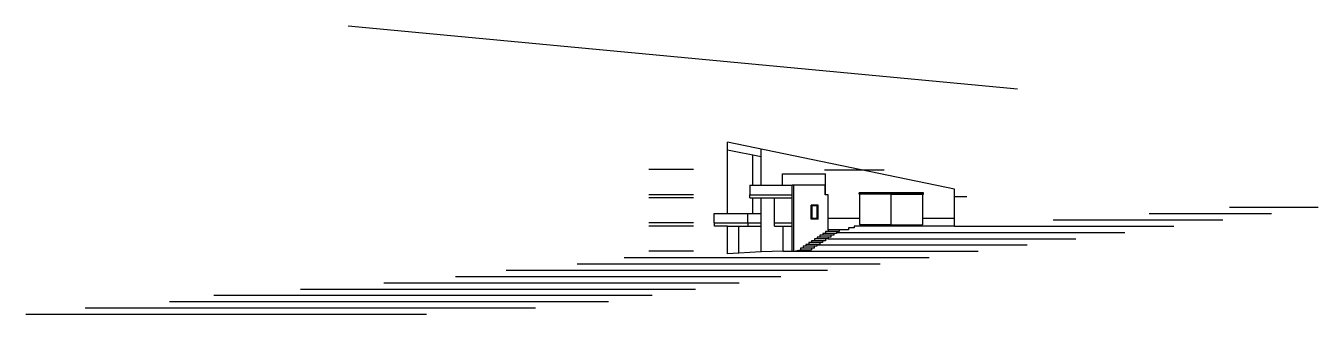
# Model space of a CAD drawing. Header units: inches. Extents: x -3589 to 7564, y 1292 to 4546.
# Drawn here: x -3589 to 1341, y 3445 to 4546 of the extents above; entities that cross this region are included whole.
import ezdxf

# ---------------------------------------------------------------- set-up
doc = ezdxf.new("R2010")
doc.units = ezdxf.units.IN
doc.header["$LTSCALE"] = 1.25
doc.header["$MEASUREMENT"] = 0
doc.layers.add('A-Elev-South', color=7, linetype='Continuous')

msp = doc.modelspace()

# ---------------------------------------------------------------- linework, layer by layer
at = {"layer": 'A-Elev-South', "color": 7}
for p, q in [((-2359, 4545.8), (194, 4305.8)), ((-912, 3829.3), (-912, 4101.8)), ((-46, 3922.2), (-912, 4101.8)), ((-816, 3829.3), (-816, 3889.3)), ((-46, 3894.3), (1.1, 3894.3)), ((-962.7, 3793.3), (-962.7, 3829.3)), ((-962.7, 3829.3), (-912, 3829.3)), ((-961.7, 3781.3, 5147.6), (-961.7, 3793.3)), ((-912, 3781.3), (-961.7, 3781.3, 5147.6)), ((-912, 3675.3), (-912, 3781.3)), ((-496.6, 3753.3, -5147.6), (-507.2, 3753.3, -5147.6)), ((-507.2, 3753.3, -5147.6), (-507.2, 3746.3, -5147.6)), ((-486, 3760.3, -5147.6), (-496.6, 3760.3, -5147.6)), ((-496.6, 3760.3, -5147.6), (-496.6, 3753.3, -5147.6)), ((-486, 3767.3, -5147.6), (-486, 3760.3, -5147.6)), ((-451, 3767.3, -5147.6), (-486, 3767.3, -5147.6)), ((-444, 3774.3, -5147.6), (-451, 3774.3, -5147.6)), ((-451, 3774.3, -5147.6), (-451, 3767.3, -5147.6)), ((-429, 3774.3, -5147.6), (-444, 3774.3, -5147.6)), ((-429, 3781.3, -5147.6), (-429, 3774.3, -5147.6)), ((-570.9, 3704.3, -5147.6), (-581.5, 3704.3, -5147.6)), ((-581.5, 3704.3, -5147.6), (-581.5, 3697.3, -5147.6)), ((-560.2, 3711.3, -5147.6), (-570.9, 3711.3, -5147.6)), ((-570.9, 3711.3, -5147.6), (-570.9, 3704.3, -5147.6)), ((-549.6, 3718.3, -5147.6), (-560.2, 3718.3, -5147.6)), ((-560.2, 3718.3, -5147.6), (-560.2, 3711.3, -5147.6)), ((-539, 3725.3, -5147.6), (-549.6, 3725.3, -5147.6)), ((-549.6, 3725.3, -5147.6), (-549.6, 3718.3, -5147.6)), ((-528.4, 3732.3, -5147.6), (-539, 3732.3, -5147.6)), ((-539, 3732.3, -5147.6), (-539, 3725.3, -5147.6)), ((-517.8, 3739.3, -5147.6), (-528.4, 3739.3, -5147.6)), ((-528.4, 3739.3, -5147.6), (-528.4, 3732.3, -5147.6)), ((-507.2, 3746.3, -5147.6), (-517.8, 3746.3, -5147.6)), ((-517.8, 3746.3, -5147.6), (-517.8, 3739.3, -5147.6)), ((-784, 3683.3), (-912, 3675.3, -10295.1)), ((-700, 3685.3, -5147.6), (-784, 3683.3)), ((-700, 3685.3, -5147.6), (-659.7, 3685.3, -5147.6)), ((-700, 3685.3, -5147.6), (-700, 3685.3, -5147.6)), ((-659.7, 3685.3, -5147.6), (-634.1, 3690.3, -5147.6)), ((-634.1, 3690.3, -5147.6), (-592.1, 3690.3, -5147.6)), ((-581.5, 3697.3, -5147.6), (-592.1, 3697.3, -5147.6)), ((-592.1, 3697.3, -5147.6), (-592.1, 3690.3, -5147.6))]:
    msp.add_line(p, q, dxfattribs=at)
at = {"layer": 'A-Elev-South', "color": 251}
for p, q in [((-784, 4045.3), (-912, 4071.8)), ((-816, 3937.3), (-816, 4051.9)), ((-528, 3810.8), (-528, 3901.3)), ((-165, 3908.2), (-410, 3908.2)), ((-816, 3829.3), (-816, 3889.3)), ((-732.9, 3781.3), (-732.9, 3889.3)), ((-593.7, 3807.3, 5147.6), (-593.7, 3861.3, 5147.6)), ((-570.4, 3810.3), (-570.4, 3858.3)), ((-834.7, 3793.3), (-834.7, 3829.3)), ((-528, 3767.3), (-528, 3810.3)), ((-868.9, 3678), (-868.9, 3781.3)), ((-833.7, 3781.3, 5147.6), (-833.7, 3793.3, 5147.6)), ((-700, 3685.3, -5746.9), (-700, 3781.3, -4328)), ((-549.2, 3753.3, -5147.6), (-549.2, 3746.3, -5147.6)), ((-538.6, 3760.3, -5147.6), (-538.6, 3753.3, -5147.6)), ((-528, 3767.3, -5147.6), (-528, 3760.3, -5147.6)), ((-623.5, 3704.3, -5147.6), (-623.5, 3697.3, -5147.6)), ((-612.9, 3711.3, -5147.6), (-612.9, 3704.3, -5147.6)), ((-602.2, 3718.3, -5147.6), (-602.2, 3711.3, -5147.6)), ((-591.6, 3725.3, -5147.6), (-591.6, 3718.3, -5147.6)), ((-581, 3732.3, -5147.6), (-581, 3725.3, -5147.6)), ((-570.4, 3739.3, -5147.6), (-570.4, 3732.3, -5147.6)), ((-559.8, 3746.3, -5147.6), (-559.8, 3739.3, -5147.6)), ((-634.1, 3697.3, -5147.6), (-634.1, 3690.3, -5147.6))]:
    msp.add_line(p, q, dxfattribs=at)
at = {"layer": 'A-Elev-South', "color": 253}
for p, q in [((-784, 3937.3), (-784, 4074.1)), ((-827.7, 3937.3, -15442.7), (-665.4, 3937.3, -15442.7)), ((-827.7, 3937.3, -15442.7), (-827.7, 3901.3, -15442.7)), ((-827.7, 3901.3, -15442.7), (-826.7, 3901.3, -15442.7)), ((-826.7, 3889.3, -15442.7), (-826.7, 3901.3, -15442.7)), ((-826.7, 3901.3, -15442.7), (-665.4, 3901.3, -15442.7)), ((-540, 3937.3, -15442.7), (-665.4, 3937.3, -15442.7)), ((-665.4, 3685.3, -15442.7), (-665.4, 3937.3, -15442.7)), ((-659.7, 3685.3, -15442.7), (-659.7, 3937.3, -15442.7)), ((-540, 3901.3), (-540, 3937.3)), ((-410, 3906.2), (-410, 3908.2)), ((-410, 3903.2), (-410, 3906.2)), ((-410, 3906.2), (-165, 3906.2)), ((-408, 3903.2), (-410, 3903.2)), ((-288, 3903.2), (-168, 3903.2)), ((-168, 3903.2), (-168, 3786.3, -5147.6)), ((-168, 3903.2), (-165, 3903.2)), ((-165, 3903.2), (-165, 3908.2)), ((-826.7, 3889.3, -15442.7), (-665.4, 3889.3, -15442.7)), ((-784, 3683.3), (-784, 3889.3)), ((-591.6, 3807.3, 5147.6), (-591.6, 3861.3, 5147.6)), ((-568.3, 3858.3), (-589.5, 3858.3)), ((-589.5, 3810.3, 5147.6), (-589.5, 3858.3, 5147.6)), ((-568.3, 3810.3, 5147.6), (-568.3, 3858.3, 5147.6)), ((-912, 3829.3), (-784, 3829.3)), ((-568.3, 3810.3), (-589.5, 3810.3)), ((-408, 3810.3, -5147.6), (-528, 3810.3, -5147.6)), ((-46, 3810.3, -5147.6), (-168, 3810.3, -5147.6)), ((-962.7, 3793.3), (-784, 3793.3)), ((-912, 3781.3), (-784, 3781.3)), ((-732.9, 3793.3), (-665.4, 3793.3)), ((-732.9, 3781.3), (-665.4, 3781.3)), ((-507.2, 3753.3, -5147.6), (-549.2, 3753.3, -5147.6)), ((-496.6, 3760.3, -5147.6), (-538.6, 3760.3, -5147.6)), ((-486, 3767.3, -5147.6), (-528, 3767.3, -5147.6)), ((-288, 3786.3), (-168, 3786.3, -5147.6)), ((-581.5, 3704.3, -5147.6), (-623.5, 3704.3, -5147.6)), ((-570.9, 3711.3, -5147.6), (-612.9, 3711.3, -5147.6)), ((-560.2, 3718.3, -5147.6), (-602.2, 3718.3, -5147.6)), ((-549.6, 3725.3, -5147.6), (-591.6, 3725.3, -5147.6)), ((-539, 3732.3, -5147.6), (-581, 3732.3, -5147.6)), ((-528.4, 3739.3, -5147.6), (-570.4, 3739.3, -5147.6)), ((-517.8, 3746.3, -5147.6), (-559.8, 3746.3, -5147.6)), ((-592.1, 3697.3, -5147.6), (-634.1, 3697.3, -5147.6))]:
    msp.add_line(p, q, dxfattribs=at)
at = {"layer": 'A-Elev-South', "color": 2, "ltscale": 0.1}
for p, q in [((-1041.9, 3997.3, -15442.7), (-1212.4, 3997.3, -15442.7)), ((-1041.9, 3997.3, -15442.7), (-1212.4, 3997.3, -15442.7)), ((-1041.9, 3997.3, -15442.7), (-1212.4, 3997.3, -15442.7)), ((-315.1, 3995.3, -15442.7), (-541.9, 3995.3, -15442.7)), ((-1041.9, 3901.3, -15442.7), (-1212.4, 3901.3, -15442.7)), ((-1041.9, 3889.3, -15442.7), (-1212.4, 3889.3, -15442.7)), ((-1041.9, 3793.3, -15442.7), (-1212.4, 3793.3, -15442.7)), ((-1041.9, 3781.3, -15442.7), (-1212.4, 3781.3, -15442.7)), ((-1041.9, 3685.3, -15442.7), (-1212.4, 3685.3, -15442.7))]:
    msp.add_line(p, q, dxfattribs=at)
at = {"layer": 'A-Elev-South', "color": 252}
for p, q in [((-703, 3937.3), (-703, 3981.3)), ((-703, 3981.3, -15442.7), (-538.9, 3981.3, -15442.7)), ((-538.9, 3901.3), (-538.9, 3981.3)), ((-528, 3901.3), (-540, 3901.3)), ((-566.2, 3861.3), (-593.7, 3861.3)), ((-566.2, 3807.3, 5147.6), (-566.2, 3861.3, 5147.6)), ((-566.2, 3807.3), (-593.7, 3807.3)), ((-46, 3781.3, -5147.6), (790.4, 3781.3, -5147.6)), ((-1306.7, 3661.3, -5147.6), (-142.7, 3661.3, -5147.6)), ((-2540.8, 3541.3, -5147.6), (-1034.3, 3541.3, -5147.6))]:
    msp.add_line(p, q, dxfattribs=at)
at = {"layer": 'A-Elev-South'}
for p, q in [((-408, 3786.3), (-408, 3903.2)), ((-288, 3903.2), (-408, 3903.2)), ((-288, 3786.3), (-288, 3903.2)), ((-46, 3786.3), (-46, 3922.2)), ((-46, 3781.3), (-46, 3894.3)), ((-46, 3781.3, -5147.6), (-429, 3781.3, -5147.6)), ((-288, 3786.3, -5147.6), (-408, 3786.3, -5147.6))]:
    msp.add_line(p, q, dxfattribs=at)
at = {"layer": 'A-Elev-South', "color": 126}
for p, q in [((1003.4, 3853.3, -5147.6), (1341, 3853.3, -5147.6)), ((329.9, 3805.3, -5147.6), (977, 3805.3, -5147.6)), ((696.5, 3829.3, -5147.6), (1163.6, 3829.3, -5147.6)), ((-496.6, 3757.3, -5147.6), (603.8, 3757.3, -5147.6)), ((-570.9, 3709.3, -5147.6), (230.6, 3709.3, -5147.6)), ((-528.4, 3733.3, -5147.6), (417.2, 3733.3, -5147.6)), ((-665.4, 3685.3, -5147.6), (44, 3685.3, -5147.6)), ((-1756.8, 3613.3, -5147.6), (-530.8, 3613.3, -5147.6)), ((-1486.2, 3637.3, -5147.6), (-329.3, 3637.3, -5147.6)), ((-2223.1, 3565.3, -5147.6), (-868.3, 3565.3, -5147.6)), ((-1949.9, 3589.3, -5147.6), (-708.5, 3589.3, -5147.6)), ((-2871.7, 3517.3, -5147.6), (-1200.3, 3517.3, -5147.6)), ((-3362.6, 3469.3, -5147.6), (-1645.4, 3469.3, -5147.6)), ((-3041.6, 3493.3, -5147.6), (-1366.4, 3493.3, -5147.6)), ((-3589.1, 3445.3, -5147.6), (-2061, 3445.3, -5147.6))]:
    msp.add_line(p, q, dxfattribs=at)

doc.saveas('drawing.dxf')
